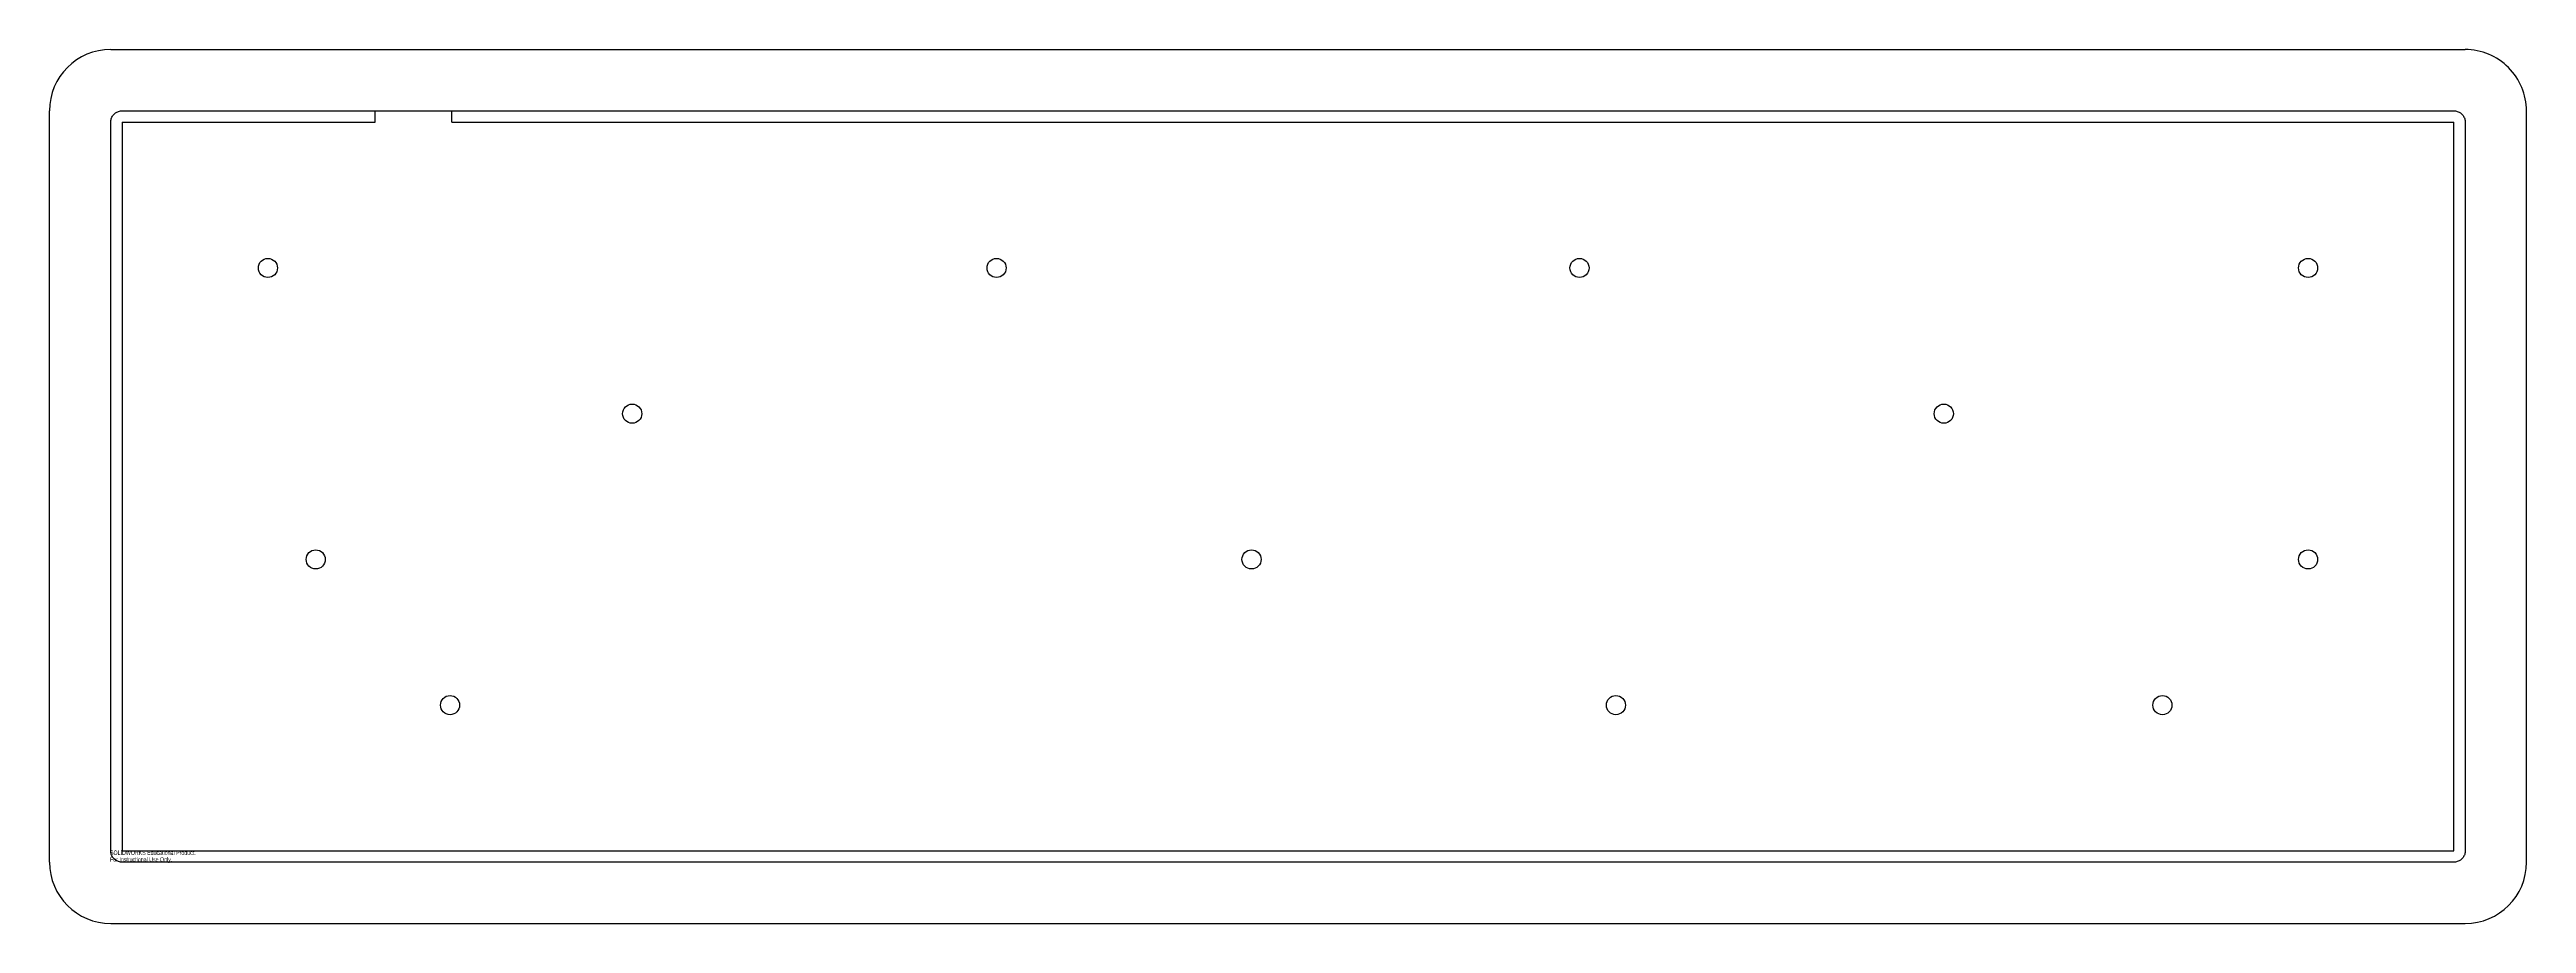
# Model space of a CAD drawing. Header units: inches. Extents: x -8 to 316, y -8 to 106.
import ezdxf

# ---------------------------------------------------------------- set-up
doc = ezdxf.new("R2010")
doc.units = ezdxf.units.IN
doc.header["$MEASUREMENT"] = 0
doc.layers.add('SLD-0', color=179, linetype='Continuous')
doc.layers.add('SLD-0_0', color=179, linetype='Continuous')
doc.styles.add('SLDTEXTSTYLE0', font='TXT', dxfattribs={"width": 0.7})

msp = doc.modelspace()

# ---------------------------------------------------------------- linework, layer by layer
at = {"layer": 'SLD-0', "color": 179}
for p, q in [((0.11, 97.07), (0.14, 97.19)), ((0.14, 97.19), (0.17, 97.3)), ((0.17, 97.3), (0.21, 97.41)), ((0.21, 97.41), (0.26, 97.52)), ((0.26, 97.52), (0.31, 97.62)), ((0.31, 97.62), (0.38, 97.72)), ((0.38, 97.72), (0.45, 97.81)), ((0.45, 97.81), (0.53, 97.89)), ((0.53, 97.89), (0.62, 97.97)), ((0.62, 97.97), (0.71, 98.05)), ((0.71, 98.05), (0.81, 98.11)), ((0.81, 98.11), (0.91, 98.17)), ((0.91, 98.17), (1.01, 98.22)), ((1.01, 98.22), (1.12, 98.26)), ((1.12, 98.26), (1.24, 98.29)), ((1.24, 98.29), (1.35, 98.31)), ((1.35, 98.31), (1.47, 98.33)), ((1.47, 98.33), (1.58, 98.33)), ((1.58, 98.33), (306.38, 98.33)), ((306.38, 98.33), (306.5, 98.33)), ((306.5, 98.33), (306.62, 98.31)), ((306.62, 98.31), (306.73, 98.29)), ((306.73, 98.29), (306.84, 98.26)), ((306.84, 98.26), (306.95, 98.22)), ((306.95, 98.22), (307.06, 98.17)), ((307.06, 98.17), (307.16, 98.11)), ((307.16, 98.11), (307.26, 98.05)), ((307.26, 98.05), (307.35, 97.97)), ((307.35, 97.97), (307.44, 97.89)), ((307.44, 97.89), (307.52, 97.81)), ((307.52, 97.81), (307.59, 97.72)), ((307.59, 97.72), (307.65, 97.62)), ((307.65, 97.62), (307.71, 97.52)), ((307.71, 97.52), (307.76, 97.41)), ((307.76, 97.41), (307.8, 97.3)), ((307.8, 97.3), (307.83, 97.19)), ((307.83, 97.19), (307.85, 97.07)), ((0.1, 96.96), (0.11, 97.07)), ((0.1, 96.84), (0.1, 96.96)), ((0.1, 1.59), (0.1, 96.84)), ((307.85, 97.07), (307.87, 96.96)), ((307.87, 96.96), (307.87, 96.84)), ((307.87, 96.84), (307.87, 1.59)), ((0.1, 1.47), (0.1, 1.59)), ((0.11, 1.36), (0.1, 1.47)), ((0.14, 1.24), (0.11, 1.36)), ((0.17, 1.13), (0.14, 1.24)), ((0.21, 1.02), (0.17, 1.13)), ((0.26, 0.92), (0.21, 1.02)), ((0.31, 0.81), (0.26, 0.92)), ((0.38, 0.72), (0.31, 0.81)), ((0.45, 0.62), (0.38, 0.72)), ((0.53, 0.54), (0.45, 0.62)), ((0.62, 0.46), (0.53, 0.54)), ((0.71, 0.39), (0.62, 0.46)), ((0.81, 0.32), (0.71, 0.39)), ((0.91, 0.27), (0.81, 0.32)), ((1.01, 0.22), (0.91, 0.27)), ((1.12, 0.18), (1.01, 0.22)), ((1.24, 0.14), (1.12, 0.18)), ((1.35, 0.12), (1.24, 0.14)), ((1.47, 0.11), (1.35, 0.12)), ((1.58, 0.1), (1.47, 0.11)), ((306.38, 0.1), (1.58, 0.1)), ((306.5, 0.11), (306.38, 0.1)), ((306.62, 0.12), (306.5, 0.11)), ((306.73, 0.14), (306.62, 0.12)), ((306.84, 0.18), (306.73, 0.14)), ((306.95, 0.22), (306.84, 0.18)), ((307.06, 0.27), (306.95, 0.22)), ((307.16, 0.32), (307.06, 0.27)), ((307.26, 0.39), (307.16, 0.32)), ((307.35, 0.46), (307.26, 0.39)), ((307.44, 0.54), (307.35, 0.46)), ((307.52, 0.62), (307.44, 0.54)), ((307.59, 0.72), (307.52, 0.62)), ((307.65, 0.81), (307.59, 0.72)), ((307.71, 0.92), (307.65, 0.81)), ((307.76, 1.02), (307.71, 0.92)), ((307.8, 1.13), (307.76, 1.02)), ((307.83, 1.24), (307.8, 1.13)), ((307.85, 1.36), (307.83, 1.24)), ((307.87, 1.47), (307.85, 1.36)), ((307.87, 1.59), (307.87, 1.47))]:
    msp.add_line(p, q, dxfattribs=at)
at = {"layer": 'SLD-0'}
for centre in [(20.64, 77.79), (115.89, 77.79), (192.09, 77.79), (287.33, 77.79), (68.26, 58.74), (239.71, 58.74), (26.89, 39.69), (149.22, 39.69), (287.33, 39.69), (44.45, 20.64), (196.85, 20.64), (268.29, 20.64)]:
    msp.add_circle(centre, 1.25, dxfattribs=at)
at = {"layer": 'SLD-0_0'}
for p, q in [((0.11, 106.34), (307.87, 106.34)), ((-7.9, 0.1), (-7.9, 98.33)), ((34.68, 98.33), (44.58, 98.33)), ((34.68, 96.84), (34.68, 98.33)), ((44.68, 96.84), (44.68, 98.33)), ((315.88, 0.11), (315.88, 98.33)), ((1.58, 96.84), (34.68, 96.84)), ((1.58, 96.84), (1.58, 1.59)), ((44.68, 96.84), (306.38, 96.84)), ((306.38, 1.59), (306.38, 96.84)), ((1.58, 1.59), (306.38, 1.59)), ((0.1, -7.9), (307.87, -7.9))]:
    msp.add_line(p, q, dxfattribs=at)
for centre, radius, start, end in [((0.11, 98.33), 8.02, 90, 180), ((307.87, 98.34), 8, 359.8997, 90.0001), ((0.1, 0.1), 8, 180, 270), ((307.87, 0.11), 8.01, 270, 0)]:
    msp.add_arc(centre, radius, start, end, dxfattribs=at)

# ---------------------------------------------------------------- texts
at = {"color": 7, "linetype": 'Continuous', "char_height": 0.5882, "attachment_point": 1, "style": 'SLDTEXTSTYLE0'}
for s, insert in [('SOLIDWORKS Educational Product.', (0, 1.64)), ('For Instructional Use Only.', (0, 0.76))]:
    msp.add_mtext(s, dxfattribs=dict(at, insert=insert))

doc.saveas('drawing.dxf')
